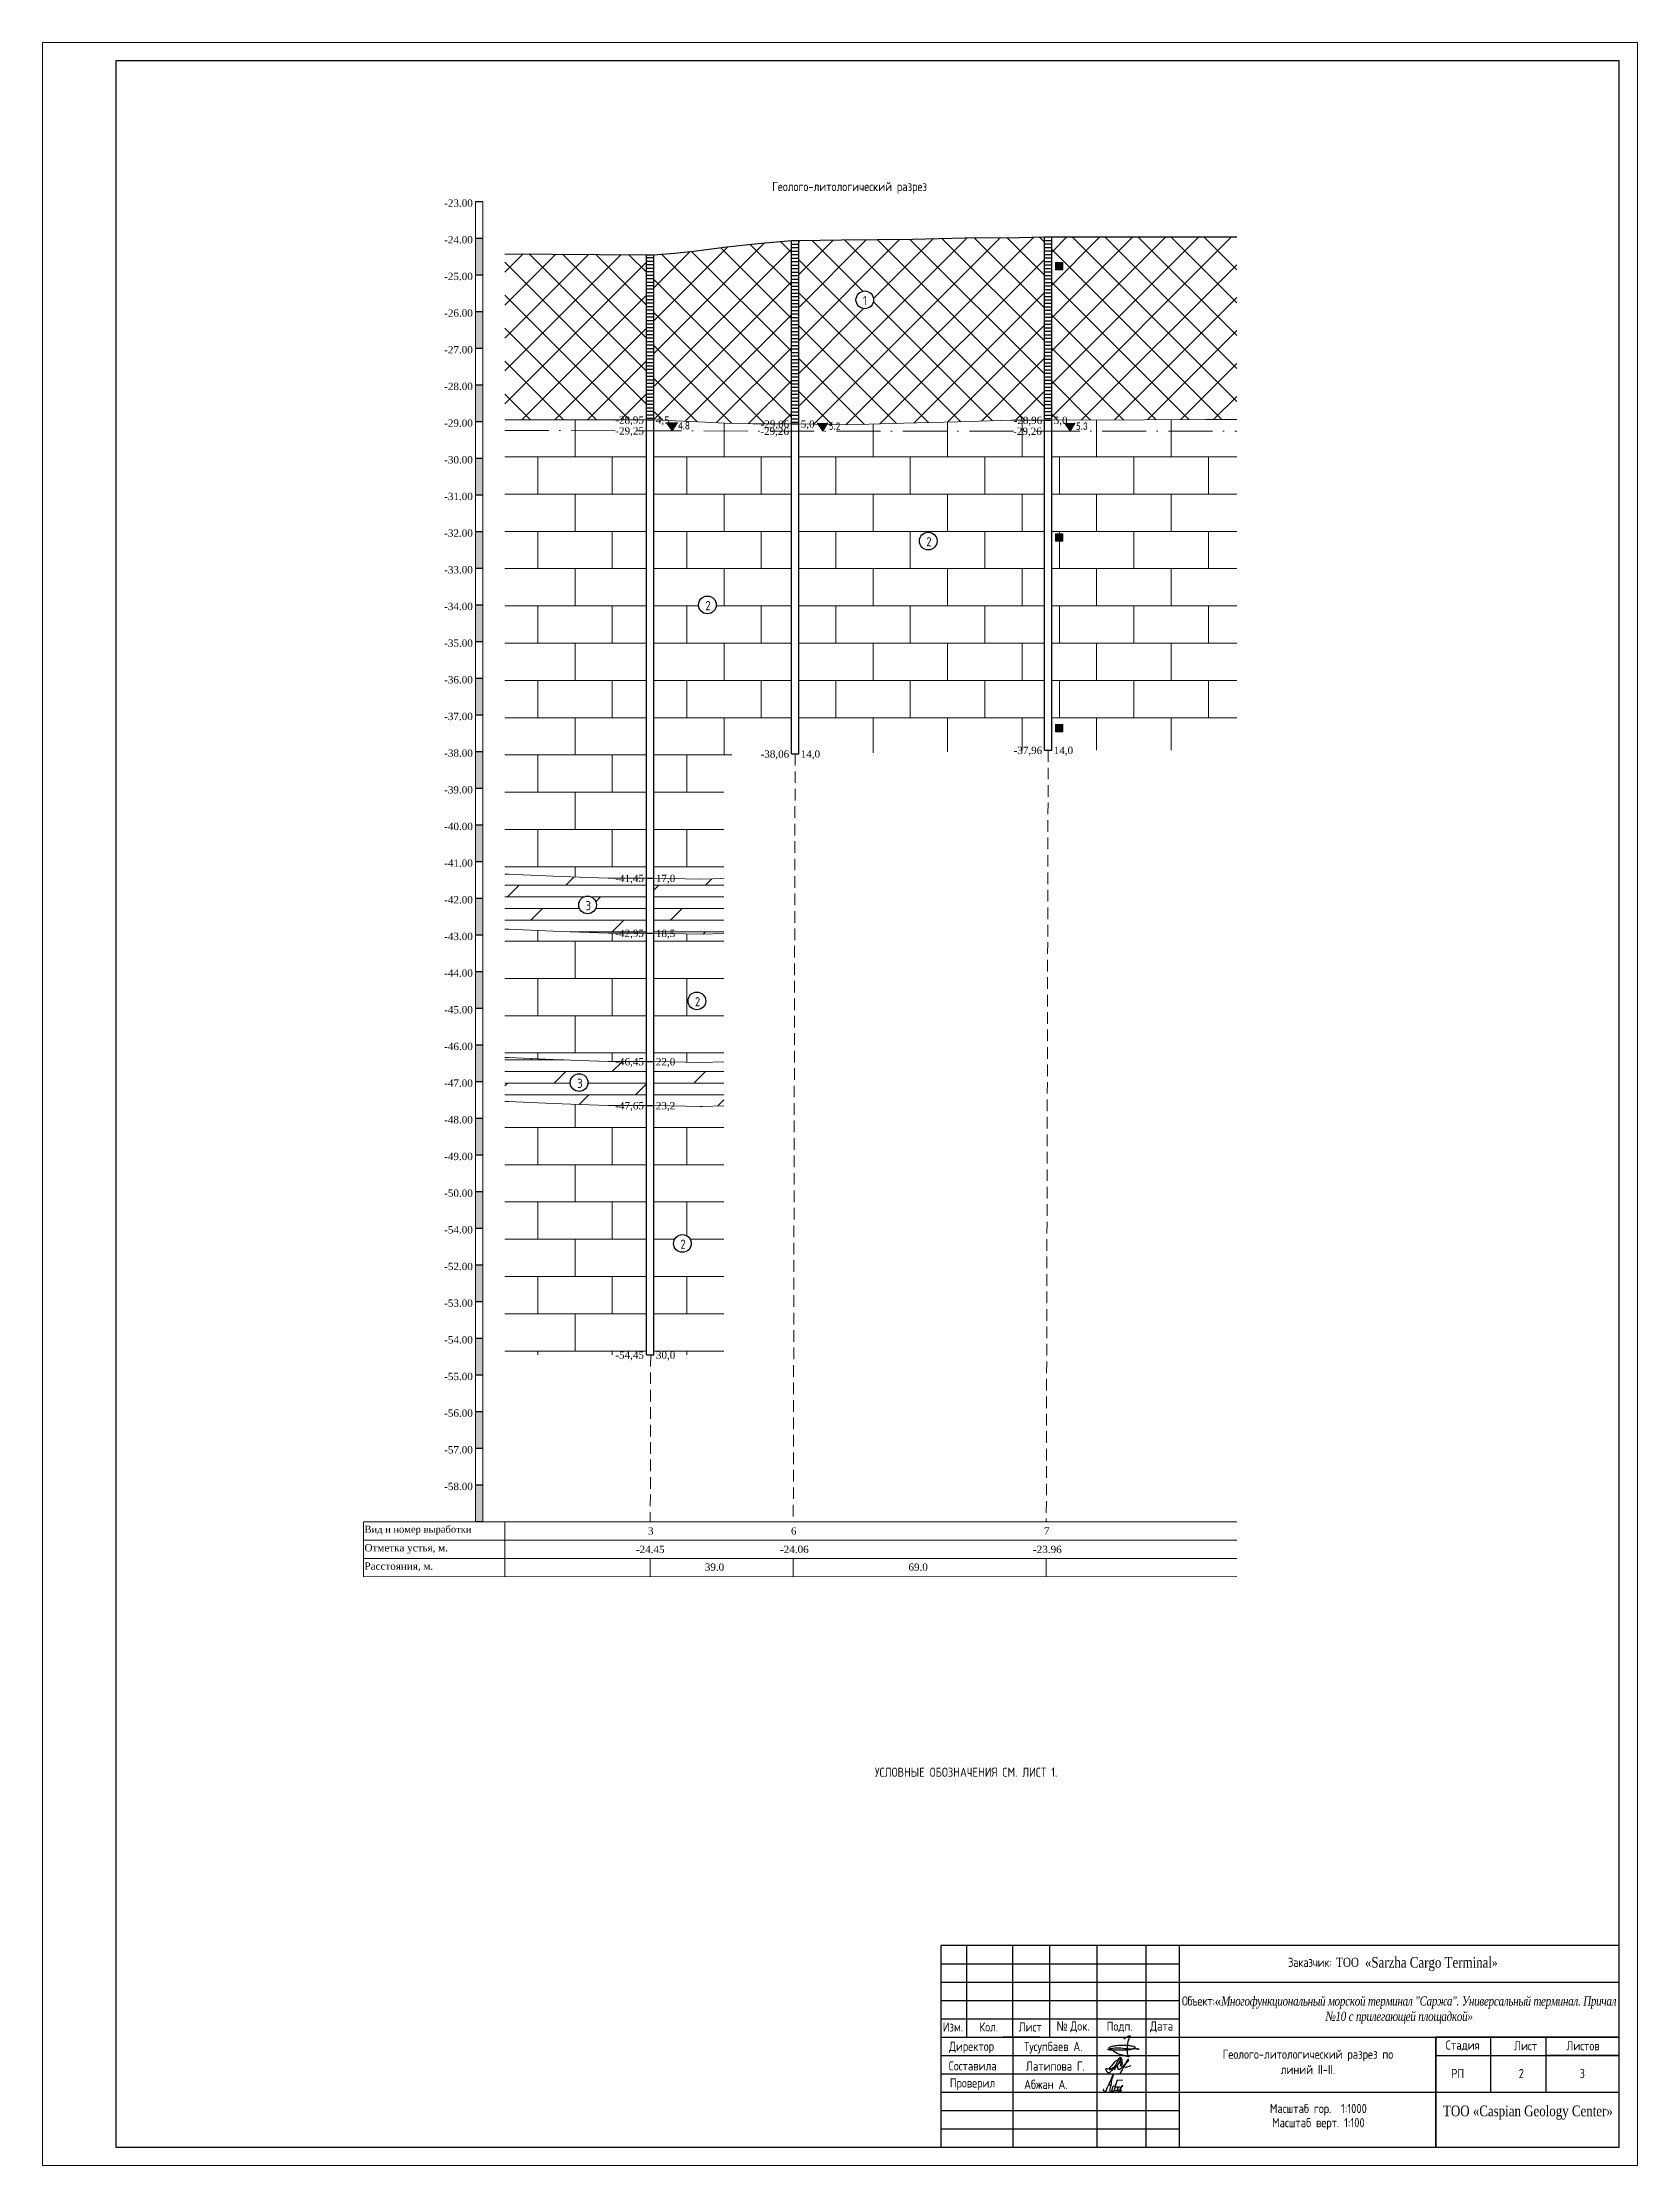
# Model space of a CAD drawing. Header units: millimetres. Extents: x 19501 to 20861, y 4502 to 5081.
# Drawn here: x 19961 to 20396, y 4502 to 5081 of the extents above; entities that cross this region are included whole.
import ezdxf

# ---------------------------------------------------------------- set-up
doc = ezdxf.new("R2010")
doc.units = ezdxf.units.MM
for name, pattern in [('ACAD_ISO03W100', [30, 12, -18]), ('ACAD_ISO10W100', [18, 12, -3, 0, -3]), ('HIDDEN2', [4.7625, 3.175, -1.5875])]:
    doc.linetypes.add(name, pattern=pattern)
for name, color, linetype, lineweight in [('ВодаГ', 160, 'ACAD_ISO03W100', 25), ('Известняк', 86, 'Continuous', 15), ('Мергель полускальный', 137, 'Continuous', 15), ('монолит', 1, 'Continuous', 9), ('Насып-навал грунта', 36, 'Continuous', 15), ('Рамка 1', 3, 'Continuous', 50)]:
    doc.layers.add(name, color=color, linetype=linetype, lineweight=lineweight)
doc.layers.add('керн', color=7, linetype='Continuous')
doc.layers.add('Рамка проb', color=7, linetype='Continuous')
doc.styles.add('roman', font='times.ttf')
doc.styles.add('simples.shx', font='simplex.shx', dxfattribs={"width": 0.8, "height": 2.5})
doc.styles.add('STYLE1', font='simplex.shx', dxfattribs={"width": 0.8})

msp = doc.modelspace()

# ---------------------------------------------------------------- texts
at = {"color": 7, "ltscale": 2, "style": 'simples.shx', "width": 0.8}
for s, p in [('1', (20185.16, 5009.64)), ('2', (20202.45, 4943.86)), ('2', (20142.23, 4926.44)), ('3', (20109.54, 4844.62)), ('2', (20139.36, 4818.43)), ('3', (20107.25, 4796.16)), ('2', (20135.42, 4752.29))]:
    msp.add_text(s, height=2.5, dxfattribs=at).set_placement(p)
at = {"color": 0, "char_height": 2.5, "attachment_point": 5, "style": 'STYLE1'}
for s, insert, width in [('Геолого-литологический разрез', (20181.53, 5041.64), 118.8393), ('УСЛОВНЫЕ ОБОЗНАЧЕНИЯ СМ. ЛИСТ 1.', (20213.3, 4609.53), 118.8393), ('Изм.{\\Ftxt|c204; }', (20209.7, 4540.06), 10.4131), ('Кол.{\\Ftxt|c204; }', (20219.47, 4540.06), 11.8331), ('Лист{\\Ftxt|c204; }', (20230.78, 4540.06), 10.4131), ('{\\fArial|b0|i0|c204|p34;№ }Док.{\\Ftxt|c204; }', (20242.47, 4540.06), 12.1877), ('Подп.{\\Ftxt|c204; }', (20255.19, 4540.06), 10.7681), ('Дата{\\Ftxt|c204; }', (20266.63, 4540.06), 10.4531), ('Директор{\\Ftxt|c204; }', (20214.78, 4534.45), 17.5313), ('Тусупбаев А.', (20237.05, 4534.4), 24.9484), ('Геолого-литологический разрез по линий II-II.', (20306.52, 4530.55), 52.7703), ('Стадия{\\Ftxt|c204; }', (20348.73, 4534.92), 17.5328), ('Лист{\\Ftxt|c204; }', (20365.88, 4534.92), 15.0411), ('Листов{\\Ftxt|c204; }', (20381.54, 4534.92), 17.1773), ('Составила{\\Ftxt|c204; }', (20215.1, 4529.45), 21.0924), ('Латипова Г.{\\Ftxt|c204; }', (20237.66, 4529.4), 20.9651), ('РП', (20347.35, 4527.37), 11.1265), ('2', (20364.72, 4527.37), 10.4145), ('3', (20381.33, 4527.37), 10.4145), ('Проверил{\\Ftxt|c204; }', (20215.04, 4524.45), 19.5348), ('Абжан А.{\\Ftxt|c204; }', (20235.05, 4524.4), 17.5313), ('Масштаб гор.  1:1000{\\Ftxt|c204; }', (20309.37, 4517.48), 37.465), ('Масштаб верт. 1:100{\\Ftxt|c204; }', (20309.37, 4513.62), 37.465)]:
    msp.add_mtext(s, dxfattribs=dict(at, insert=insert, width=width))
at = {"color": 2, "attachment_point": 1, "style": 'roman'}
for s, insert, char_height, width, line_spacing_factor in [('{\\C256;-23.00}', (20070.97, 5038.47), 2, 8.3092, 0.72), ('{\\C256;-24.00}', (20070.97, 5028.47), 2, 8.3092, 0.72), ('{\\C256;-25.00}', (20070.97, 5018.47), 2, 8.3092, 0.72), ('{\\C256;-26.00}', (20070.97, 5008.47), 2, 8.3092, 0.72), ('{\\C256;-27.00}', (20070.97, 4998.47), 2, 8.3092, 0.72), ('{\\C256;-28.00}', (20070.97, 4988.47), 2, 8.3092, 0.72), ('{\\C256;-29.00}', (20070.97, 4978.47), 2, 8.3092, 0.72), ('{\\C256;4,5}', (20128.7, 4979.3), 2, 8.3092, 0.72), ('{\\C256;5,0}', (20168.2, 4978.2), 2, 8.3092, 0.72), ('{\\C256;5,0}', (20237.2, 4979.2), 2, 8.3092, 0.72), ('{\\C256;-30.00}', (20070.97, 4968.47), 2, 8.3092, 0.72), ('{\\C256;-31.00}', (20070.97, 4958.47), 2, 8.3092, 0.72), ('{\\C256;-32.00}', (20070.97, 4948.47), 2, 8.3092, 0.72), ('{\\C256;-33.00}', (20070.97, 4938.47), 2, 8.3092, 0.72), ('{\\C256;-34.00}', (20070.97, 4928.47), 2, 8.3092, 0.72), ('{\\C256;-35.00}', (20070.97, 4918.47), 2, 8.3092, 0.72), ('{\\C256;-36.00}', (20070.97, 4908.47), 2, 8.3092, 0.72), ('{\\C256;-37.00}', (20070.97, 4898.47), 2, 8.3092, 0.72), ('{\\C256;-38.00}', (20070.97, 4888.47), 2, 8.3092, 0.72), ('{\\C256;14,0}', (20168.2, 4888.2), 2, 8.3092, 0.72), ('{\\C256;14,0}', (20237.2, 4889.2), 2, 8.3092, 0.72), ('{\\C256;-39.00}', (20070.97, 4878.47), 2, 8.3092, 0.72), ('{\\C256;-40.00}', (20070.97, 4868.47), 2, 8.3092, 0.72), ('{\\C256;-41.00}', (20070.97, 4858.47), 2, 8.3092, 0.72), ('{\\C256;17,0}', (20128.7, 4854.3), 2, 8.3092, 0.72), ('{\\C256;-42.00}', (20070.97, 4848.47), 2, 8.3092, 0.72), ('{\\C256;-43.00}', (20070.97, 4838.47), 2, 8.3092, 0.72), ('{\\C256;18,5}', (20128.7, 4839.3), 2, 8.3092, 0.72), ('{\\C256;-44.00}', (20070.97, 4828.47), 2, 8.3092, 0.72), ('{\\C256;-45.00}', (20070.97, 4818.47), 2, 8.3092, 0.72), ('{\\C256;-46.00}', (20070.97, 4808.47), 2, 8.3092, 0.72), ('{\\C256;22,0}', (20128.7, 4804.3), 2, 8.3092, 0.72), ('{\\C256;-47.00}', (20070.97, 4798.47), 2, 8.3092, 0.72), ('{\\C256;-48.00}', (20070.97, 4788.47), 2, 8.3092, 0.72), ('{\\C256;23,2}', (20128.7, 4792.3), 2, 8.3092, 0.72), ('{\\C256;-49.00}', (20070.97, 4778.47), 2, 8.3092, 0.72), ('{\\C256;-50.00}', (20070.97, 4768.47), 2, 8.3092, 0.72), ('{\\C256;-54.00}', (20070.97, 4758.47), 2, 8.3092, 0.72), ('{\\C256;-52.00}', (20070.97, 4748.47), 2, 8.3092, 0.72), ('{\\C256;-53.00}', (20070.97, 4738.47), 2, 8.3092, 0.72), ('{\\C256;-54.00}', (20070.97, 4728.47), 2, 8.3092, 0.72), ('{\\C256;30,0}', (20128.7, 4724.3), 2, 8.3092, 0.72), ('{\\C256;-55.00}', (20070.97, 4718.47), 2, 8.3092, 0.72), ('{\\C256;-56.00}', (20070.97, 4708.47), 2, 8.3092, 0.72), ('{\\C256;-57.00}', (20070.97, 4698.47), 2, 8.3092, 0.72), ('{\\C256;-58.00}', (20070.97, 4688.47), 2, 8.3092, 0.72), ('{\\C256;Вид и номер выработки}', (20049.24, 4676.75), 1.9, 50.4773, 0.631579), ('{\\C256;Расстояния, м.}', (20049.24, 4666.75), 2, 39.4868, 0.72), ('{\\C256;Отметка устья, м.}', (20049.24, 4671.75), 2, 39.4868, 0.72)]:
    msp.add_mtext(s, dxfattribs=dict(at, insert=insert, char_height=char_height, width=width, line_spacing_factor=line_spacing_factor))
at = {"char_height": 2, "width": 8.3092, "attachment_point": 1, "line_spacing_factor": 0.72, "style": 'roman'}
for s, insert in [('-28,95', (20117.64, 4979.3)), ('-29,25', (20117.64, 4976.33)), ('-29,26', (20157.19, 4976.23)), ('-29,06', (20157.25, 4978.2)), ('-29,26', (20226.14, 4976.23)), ('-28,96', (20226.25, 4979.2)), ('-38,06', (20157.25, 4888.2)), ('-37,96', (20226.25, 4889.2)), ('-41,45', (20117.64, 4854.3)), ('-42,95', (20117.64, 4839.3)), ('-46,45', (20117.64, 4804.3)), ('-47,65', (20117.64, 4792.3)), ('-54,45', (20117.64, 4724.3)), ('3', (20126.54, 4676.34)), ('6', (20165.54, 4676.34)), ('7', (20234.54, 4676.34)), ('-24.45', (20123.25, 4671.3)), ('-24.06', (20162.56, 4671.3)), ('-23.96', (20231.56, 4671.3)), ('39.0', (20142.04, 4666.47)), ('69.0', (20197.59, 4666.47))]:
    msp.add_mtext(s, dxfattribs=dict(at, insert=insert))
at = {"color": 5, "lineweight": 13, "ltscale": 0.5, "char_height": 2, "width": 3.044, "attachment_point": 1, "style": 'STYLE1'}
for s, insert in [('{\\fCalibri|b0|i0|c204|p34;4.8}', (20134.77, 4977.73)), ('{\\fCalibri|b0|i0|c204|p34;5.2}', (20175.84, 4977.63)), ('{\\fCalibri|b0|i0|c204|p34;5.3}', (20243.27, 4977.63))]:
    msp.add_mtext(s, dxfattribs=dict(at, insert=insert))
at = {"color": 2, "char_height": 2.5, "width": 120.0086, "attachment_point": 5, "style": 'STYLE1'}
for s, insert in [('\\A1;{\\T0.95;\\C256;Заказчик: \\fTimes New Roman|b0|i0|c204|p18;\\T1;ТОО \\A0;\\H1.16667x; «\\fTimes New Roman|b0|i0|c0|p18;Sarzha Cargo Terminal\\A1;\\fTimes New Roman|b0|i0|c204|p18;\\H0.85714x;»\\fTimes New Roman|b0|i1|c204|p18;\\T0.95;  }', (20329.66, 4557.21)), ('{\\fTimes New Roman|b0|i0|c204|p18;\\H1.16667x;\\C256;ТОО «Caspian Geology Center»}', (20366.52, 4516.69))]:
    msp.add_mtext(s, dxfattribs=dict(at, insert=insert))
at = {"color": 0, "insert": (20331.38, 4544.76), "char_height": 2.5, "width": 120.0086, "attachment_point": 5, "line_spacing_factor": 0.9, "style": 'STYLE1'}
msp.add_mtext('\\A1;{\\T0.95;\\C256;Объект:\\A0;\\fTimes New Roman|b0|i0|c204|p18;\\H1.16667x;\\T1;«\\A1;\\fTimes New Roman|b0|i1|c204|p18;\\H0.85714x;\\T0.95;Многофункциональный морской терминал "Саржа". Универсальный терминал. Причал №10 с прилегающей площадкой»}', dxfattribs=at)

# ---------------------------------------------------------------- hatches: boundary and pattern name
at = {"lineweight": 13}
for points in [[(20081.53, 5027.85), (20079.53, 5027.85), (20079.53, 5017.85), (20081.53, 5017.85)], [(20081.53, 5007.85), (20079.53, 5007.85), (20079.53, 4997.85), (20081.53, 4997.85)], [(20081.53, 4987.85), (20079.53, 4987.85), (20079.53, 4977.85), (20081.53, 4977.85)], [(20081.53, 4967.85), (20079.53, 4967.85), (20079.53, 4957.85), (20081.53, 4957.85)], [(20081.53, 4947.85), (20079.53, 4947.85), (20079.53, 4937.85), (20081.53, 4937.85)], [(20081.53, 4927.85), (20079.53, 4927.85), (20079.53, 4917.85), (20081.53, 4917.85)], [(20081.53, 4907.85), (20079.53, 4907.85), (20079.53, 4897.85), (20081.53, 4897.85)], [(20081.53, 4887.85), (20079.53, 4887.85), (20079.53, 4877.85), (20081.53, 4877.85)], [(20081.53, 4867.85), (20079.53, 4867.85), (20079.53, 4857.85), (20081.53, 4857.85)], [(20081.53, 4847.85), (20079.53, 4847.85), (20079.53, 4837.85), (20081.53, 4837.85)], [(20081.53, 4827.85), (20079.53, 4827.85), (20079.53, 4817.85), (20081.53, 4817.85)], [(20081.53, 4807.85), (20079.53, 4807.85), (20079.53, 4797.85), (20081.53, 4797.85)], [(20081.53, 4787.85), (20079.53, 4787.85), (20079.53, 4777.85), (20081.53, 4777.85)], [(20081.53, 4767.85), (20079.53, 4767.85), (20079.53, 4757.85), (20081.53, 4757.85)], [(20081.53, 4747.85), (20079.53, 4747.85), (20079.53, 4737.85), (20081.53, 4737.85)], [(20081.53, 4727.85), (20079.53, 4727.85), (20079.53, 4717.85), (20081.53, 4717.85)], [(20081.53, 4707.85), (20079.53, 4707.85), (20079.53, 4697.85), (20081.53, 4697.85)], [(20081.53, 4687.85), (20079.53, 4687.85), (20079.53, 4677.85), (20081.53, 4677.85)]]:
    msp.add_hatch(color=251, dxfattribs=at).paths.add_polyline_path(points)
h = msp.add_hatch()
h.set_pattern_fill('LINE', color=256, scale=0.3)
h.set_pattern_definition([(0, (-731237.2354, -5112711.4609), (0, 0.9525), [])])
h.paths.add_polyline_path([(20165.65, 4977.25), (20167.65, 4977.25), (20167.65, 5027.25), (20165.65, 5027.25)])
h = msp.add_hatch()
h.set_pattern_fill('LINE', color=256, scale=0.3)
h.set_pattern_definition([(0, (-731168.2354, -5112710.4609), (0, 0.9525), [])])
h.paths.add_polyline_path([(20234.65, 4978.25), (20236.65, 4978.25), (20236.65, 5028.25), (20234.65, 5028.25)])
h = msp.add_hatch()
h.set_pattern_fill('LINE', color=256, scale=0.3)
h.set_pattern_definition([(0, (-731276.7362, -5112710.3609), (0, 0.9525), [])])
h.paths.add_polyline_path([(20126.14, 4978.35), (20128.14, 4978.35), (20128.14, 5023.35), (20126.14, 5023.35)])
at = {"lineweight": 13, "ltscale": 0.5}
for points in [[(20134.56, 4977.63), (20131.6, 4977.63), (20133.14, 4975.35)], [(20175.62, 4977.53), (20172.66, 4977.53), (20174.21, 4975.25)], [(20243.06, 4977.53), (20240.1, 4977.53), (20241.65, 4975.25)]]:
    msp.add_hatch(color=5, dxfattribs=at).paths.add_polyline_path(points)
at = {"layer": 'Известняк'}
h = msp.add_hatch(dxfattribs=at)
h.set_pattern_fill('AR-B816', color=256, scale=0.05, style=0)
h.paths.add_polyline_path([(20126.14, 4978.35), (20087.49, 4978.35), (20087.49, 4854.45), (20088.64, 4854.45), (20094.55, 4854.21), (20100.8, 4853.91), (20107.89, 4853.59), (20115.65, 4853.4), (20121.04, 4853.4), (20126.14, 4853.35)])
h.paths.add_polyline_path([(20165.65, 4977.25), (20160.54, 4977.3), (20155.15, 4977.3), (20147.39, 4977.49), (20140.3, 4977.81), (20134.05, 4978.11), (20128.14, 4978.35), (20128.14, 4853.35), (20141.12, 4853.07), (20147.19, 4853.24), (20147.19, 4886.93), (20165.65, 4887.25)])
h.paths.add_polyline_path([(20145.16, 4927.88, -1), (20140.34, 4927.88, -1)], flags=16)
h.paths.add_polyline_path([(20234.65, 4978.25), (20225.65, 4978.26), (20210.99, 4977.78), (20196.24, 4977.42), (20180.63, 4976.97), (20175.34, 4977.08), (20174.21, 4975.25), (20172.93, 4977.14), (20167.65, 4977.25), (20167.65, 4887.25), (20234.65, 4888.25)])
h.paths.add_polyline_path([(20200.56, 4945.3, -1), (20205.38, 4945.3, -1)], flags=16)
h.paths.add_polyline_path([(20287.1, 4978.44), (20236.65, 4978.25), (20236.65, 4888.25), (20287.1, 4888.25)])
h.paths.add_polyline_path([(20239.65, 4945.25), (20237.65, 4945.25), (20237.65, 4947.25), (20239.65, 4947.25)], flags=16)
h.paths.add_polyline_path([(20239.65, 4895.25), (20239.65, 4893.25), (20237.65, 4893.25), (20237.65, 4895.25)], flags=16)
h.paths.add_polyline_path([(20126.14, 4838.35), (20121.04, 4838.4), (20115.65, 4838.4), (20107.89, 4838.59), (20100.8, 4838.91), (20094.55, 4839.21), (20088.64, 4839.45), (20087.49, 4839.45), (20087.49, 4804.45), (20088.64, 4804.45), (20094.55, 4804.21), (20100.8, 4803.91), (20107.89, 4803.59), (20115.65, 4803.4), (20121.04, 4803.4), (20126.14, 4803.35)])
h.paths.add_polyline_path([(20147.19, 4838.24), (20141.12, 4838.07), (20128.14, 4838.35), (20128.14, 4803.35), (20141.12, 4803.07), (20147.19, 4803.24)])
h.paths.add_polyline_path([(20137.47, 4819.87, -1), (20142.28, 4819.87, -1)], flags=16)
h.paths.add_polyline_path([(20126.14, 4791.35), (20121.04, 4791.4), (20115.65, 4791.4), (20107.89, 4791.59), (20100.8, 4791.91), (20094.55, 4792.21), (20088.64, 4792.45), (20087.49, 4792.45), (20087.49, 4723.35), (20126.14, 4723.35)])
h.paths.add_polyline_path([(20147.19, 4791.24), (20141.12, 4791.07), (20128.14, 4791.35), (20128.14, 4723.35), (20147.19, 4723.35)])
h.paths.add_polyline_path([(20138.35, 4753.73, -1), (20133.54, 4753.73, -1)], flags=16)
h.paths.add_polyline_path([(20117.02, 4973.19), (20125.64, 4973.19), (20125.64, 4977.46), (20117.02, 4977.46)], flags=24)
h.paths.add_polyline_path([(20117.02, 4851.16), (20125.64, 4851.16), (20125.64, 4855.43), (20117.02, 4855.43)], flags=9)
h.paths.add_polyline_path([(20117.02, 4976.16), (20125.64, 4976.16), (20125.64, 4980.43), (20117.02, 4980.43)], flags=9)
h.paths.add_polyline_path([(20156.57, 4973.09), (20165.2, 4973.09), (20165.2, 4977.36), (20156.57, 4977.36)], flags=24)
h.paths.add_polyline_path([(20156.63, 4975.06), (20165.26, 4975.06), (20165.26, 4979.33), (20156.63, 4979.33)], flags=9)
h.paths.add_polyline_path([(20141.6, 4925.82), (20144.19, 4925.82), (20144.19, 4929.57), (20141.6, 4929.57)], flags=8)
h.paths.add_polyline_path([(20127.86, 4851.16), (20134.03, 4851.16), (20134.03, 4855.43), (20127.86, 4855.43)], flags=9)
h.paths.add_polyline_path([(20134.21, 4974.36), (20138.4, 4974.36), (20138.4, 4979.21), (20134.21, 4979.21)], flags=9)
h.paths.add_polyline_path([(20128.16, 4976.16), (20132.85, 4976.16), (20132.85, 4980.43), (20128.16, 4980.43)], flags=9)
h.paths.add_polyline_path([(20156.63, 4885.06), (20165.26, 4885.06), (20165.26, 4889.33), (20156.63, 4889.33)], flags=25)
h.paths.add_polyline_path([(20225.52, 4973.09), (20234.14, 4973.09), (20234.14, 4977.36), (20225.52, 4977.36)], flags=24)
h.paths.add_polyline_path([(20167.56, 4975.06), (20172.25, 4975.06), (20172.25, 4979.33), (20167.56, 4979.33)], flags=9)
h.paths.add_polyline_path([(20175.21, 4974.26), (20179.4, 4974.26), (20179.4, 4979.11), (20175.21, 4979.11)], flags=9)
h.paths.add_polyline_path([(20201.82, 4943.23), (20204.41, 4943.23), (20204.41, 4946.98), (20201.82, 4946.98)], flags=8)
h.paths.add_polyline_path([(20225.63, 4976.06), (20234.26, 4976.06), (20234.26, 4980.33), (20225.63, 4980.33)], flags=9)
h.paths.add_polyline_path([(20225.63, 4886.06), (20234.26, 4886.06), (20234.26, 4890.33), (20225.63, 4890.33)], flags=9)
h.paths.add_polyline_path([(20167.36, 4885.06), (20173.53, 4885.06), (20173.53, 4889.33), (20167.36, 4889.33)], flags=9)
h.paths.add_polyline_path([(20236.56, 4976.06), (20241.25, 4976.06), (20241.25, 4980.33), (20236.56, 4980.33)], flags=9)
h.paths.add_polyline_path([(20242.65, 4974.26), (20246.84, 4974.26), (20246.84, 4979.11), (20242.65, 4979.11)], flags=9)
h.paths.add_polyline_path([(20236.36, 4886.06), (20242.53, 4886.06), (20242.53, 4890.33), (20236.36, 4890.33)], flags=9)
h.paths.add_polyline_path([(20117.02, 4836.16), (20125.64, 4836.16), (20125.64, 4840.43), (20117.02, 4840.43)], flags=9)
h.paths.add_polyline_path([(20117.02, 4801.16), (20125.64, 4801.16), (20125.64, 4805.43), (20117.02, 4805.43)], flags=9)
h.paths.add_polyline_path([(20138.73, 4817.8), (20141.31, 4817.8), (20141.31, 4821.55), (20138.73, 4821.55)], flags=8)
h.paths.add_polyline_path([(20127.86, 4836.16), (20134.03, 4836.16), (20134.03, 4840.43), (20127.86, 4840.43)], flags=9)
h.paths.add_polyline_path([(20128.14, 4801.16), (20134.31, 4801.16), (20134.31, 4805.43), (20128.14, 4805.43)], flags=9)
h.paths.add_polyline_path([(20117.02, 4789.16), (20125.64, 4789.16), (20125.64, 4793.43), (20117.02, 4793.43)], flags=9)
h.paths.add_polyline_path([(20117.02, 4721.16), (20125.64, 4721.16), (20125.64, 4725.43), (20117.02, 4725.43)], flags=9)
h.paths.add_polyline_path([(20134.8, 4751.66), (20137.38, 4751.66), (20137.38, 4755.41), (20134.8, 4755.41)], flags=8)
h.paths.add_polyline_path([(20128.14, 4789.16), (20134.31, 4789.16), (20134.31, 4793.43), (20128.14, 4793.43)], flags=9)
h.paths.add_polyline_path([(20128.08, 4721.16), (20134.25, 4721.16), (20134.25, 4725.43), (20128.08, 4725.43)], flags=9)
at = {"layer": 'керн', "lineweight": 13, "ltscale": 0.9}
for points in [[(20239.65, 4945.25), (20239.65, 4947.25), (20237.65, 4947.25), (20237.65, 4945.25)], [(20239.65, 4893.25), (20239.65, 4895.25), (20237.65, 4895.25), (20237.65, 4893.25)]]:
    msp.add_hatch(color=8, dxfattribs=at).paths.add_polyline_path(points)
at = {"layer": 'Мергель полускальный'}
h = msp.add_hatch(dxfattribs=at)
h.set_pattern_fill('DOLMIT', color=256, scale=0.5, style=0)
h.paths.add_polyline_path([(20126.14, 4853.35), (20121.04, 4853.4), (20115.65, 4853.4), (20107.89, 4853.59), (20100.8, 4853.91), (20094.55, 4854.21), (20088.64, 4854.45), (20087.49, 4854.45), (20087.49, 4839.45), (20088.64, 4839.45), (20094.55, 4839.21), (20100.8, 4838.91), (20107.89, 4838.59), (20115.65, 4838.4), (20121.04, 4838.4), (20126.14, 4838.35)])
h.paths.add_polyline_path([(20112.47, 4846.06, -1), (20107.66, 4846.06, -1)], flags=16)
h.paths.add_polyline_path([(20147.19, 4853.24), (20141.12, 4853.07), (20128.14, 4853.35), (20128.14, 4838.35), (20141.12, 4838.07), (20147.19, 4838.24)])
h.paths.add_polyline_path([(20126.14, 4803.35), (20121.04, 4803.4), (20115.65, 4803.4), (20107.89, 4803.59), (20100.8, 4803.91), (20094.55, 4804.21), (20088.64, 4804.45), (20087.49, 4804.45), (20087.49, 4792.45), (20088.64, 4792.45), (20094.55, 4792.21), (20100.8, 4791.91), (20107.89, 4791.59), (20115.65, 4791.4), (20121.04, 4791.4), (20126.14, 4791.35)])
h.paths.add_polyline_path([(20110.18, 4797.6, -1), (20105.36, 4797.6, -1)], flags=16)
h.paths.add_polyline_path([(20147.19, 4803.24), (20141.12, 4803.07), (20128.14, 4803.35), (20128.14, 4791.35), (20141.12, 4791.07), (20147.19, 4791.24)])
h.paths.add_polyline_path([(20117.02, 4836.16), (20125.64, 4836.16), (20125.64, 4840.43), (20117.02, 4840.43)], flags=9)
h.paths.add_polyline_path([(20117.02, 4851.16), (20125.64, 4851.16), (20125.64, 4855.43), (20117.02, 4855.43)], flags=9)
h.paths.add_polyline_path([(20108.92, 4844), (20111.5, 4844), (20111.5, 4847.75), (20108.92, 4847.75)], flags=8)
h.paths.add_polyline_path([(20127.86, 4836.16), (20134.03, 4836.16), (20134.03, 4840.43), (20127.86, 4840.43)], flags=9)
h.paths.add_polyline_path([(20127.86, 4851.16), (20134.03, 4851.16), (20134.03, 4855.43), (20127.86, 4855.43)], flags=9)
h.paths.add_polyline_path([(20117.02, 4789.16), (20125.64, 4789.16), (20125.64, 4793.43), (20117.02, 4793.43)], flags=9)
h.paths.add_polyline_path([(20117.02, 4801.16), (20125.64, 4801.16), (20125.64, 4805.43), (20117.02, 4805.43)], flags=9)
h.paths.add_polyline_path([(20106.62, 4795.54), (20109.21, 4795.54), (20109.21, 4799.29), (20106.62, 4799.29)], flags=8)
h.paths.add_polyline_path([(20128.14, 4789.16), (20134.31, 4789.16), (20134.31, 4793.43), (20128.14, 4793.43)], flags=9)
h.paths.add_polyline_path([(20128.14, 4801.16), (20134.31, 4801.16), (20134.31, 4805.43), (20128.14, 4805.43)], flags=9)
at = {"layer": 'монолит', "lineweight": 13, "ltscale": 0.9}
msp.add_hatch(color=256, dxfattribs=at).paths.add_polyline_path([(20239.65, 5019.25), (20239.65, 5021.25), (20237.65, 5021.25), (20237.65, 5019.25)])
at = {"layer": 'Насып-навал грунта', "lineweight": 13}
h = msp.add_hatch(dxfattribs=at)
h.set_pattern_fill('NET', color=256, scale=2, angle=45, style=0)
h.paths.add_polyline_path([(20126.14, 5023.35), (20087.49, 5023.65), (20087.49, 4978.35), (20126.14, 4978.35)])
h.paths.add_polyline_path([(20165.65, 5027.25), (20156.49, 5026.44), (20148.05, 5025.51), (20139.09, 5024.31), (20133.74, 5023.78), (20128.14, 5023.35), (20128.14, 4978.35), (20134.05, 4978.11), (20140.3, 4977.81), (20147.39, 4977.49), (20155.15, 4977.3), (20160.54, 4977.3), (20165.65, 4977.25)])
h.paths.add_polyline_path([(20234.65, 5028.25), (20227.74, 5028.11), (20212.95, 5027.97), (20198.64, 5027.66), (20179.35, 5027.42), (20167.65, 5027.25), (20167.65, 4977.25), (20180.63, 4976.97), (20196.24, 4977.42), (20210.99, 4977.78), (20225.65, 4978.26), (20234.65, 4978.25)])
h.paths.add_polyline_path([(20183.27, 5011.08, -1), (20188.09, 5011.08, -1)], flags=16)
h.paths.add_polyline_path([(20287.1, 5028.25), (20236.65, 5028.25), (20236.65, 4978.25), (20287.1, 4978.44)])
h.paths.add_polyline_path([(20239.65, 5019.25), (20237.65, 5019.25), (20237.65, 5021.25), (20239.65, 5021.25)], flags=16)
h.paths.add_polyline_path([(20117.02, 4976.16), (20125.64, 4976.16), (20125.64, 4980.43), (20117.02, 4980.43)], flags=9)
h.paths.add_polyline_path([(20156.63, 4975.06), (20165.26, 4975.06), (20165.26, 4979.33), (20156.63, 4979.33)], flags=9)
h.paths.add_polyline_path([(20134.21, 4974.36), (20138.4, 4974.36), (20138.4, 4979.21), (20134.21, 4979.21)], flags=9)
h.paths.add_polyline_path([(20128.16, 4976.16), (20132.85, 4976.16), (20132.85, 4980.43), (20128.16, 4980.43)], flags=9)
h.paths.add_polyline_path([(20167.56, 4975.06), (20172.25, 4975.06), (20172.25, 4979.33), (20167.56, 4979.33)], flags=9)
h.paths.add_polyline_path([(20175.21, 4974.26), (20179.4, 4974.26), (20179.4, 4979.11), (20175.21, 4979.11)], flags=9)
h.paths.add_polyline_path([(20184.53, 5009.01), (20186.26, 5009.01), (20186.26, 5012.76), (20184.53, 5012.76)], flags=8)
h.paths.add_polyline_path([(20225.63, 4976.06), (20234.26, 4976.06), (20234.26, 4980.33), (20225.63, 4980.33)], flags=9)
h.paths.add_polyline_path([(20236.56, 4976.06), (20241.25, 4976.06), (20241.25, 4980.33), (20236.56, 4980.33)], flags=9)
h.paths.add_polyline_path([(20242.65, 4974.26), (20246.84, 4974.26), (20246.84, 4979.11), (20242.65, 4979.11)], flags=9)

# ---------------------------------------------------------------- linework, layer by layer
at = {"color": 7, "lineweight": 13}
for p, q in [((20079.53, 5037.85), (20079.53, 4677.85)), ((20081.53, 4677.85), (20081.53, 5037.85)), ((20049, 4677.85), (20049, 4662.85)), ((20049, 4677.85), (20287.1, 4677.85)), ((20049, 4672.85), (20287.1, 4672.85)), ((20049, 4667.85), (20287.1, 4667.85)), ((20127.13, 4667.85), (20127.13, 4662.86)), ((20166.13, 4667.85), (20166.13, 4662.86)), ((20235.13, 4667.85), (20235.13, 4662.86)), ((20049, 4662.85), (20287.1, 4662.87))]:
    msp.add_line(p, q, dxfattribs=at)
at = {"color": 7}
for p, q in [((20081.53, 5037.85), (20079.53, 5037.85)), ((20081.53, 5037.85), (20079.53, 5037.85)), ((20081.53, 5027.85), (20079.53, 5027.85)), ((20081.53, 5027.85), (20079.53, 5027.85)), ((20081.53, 5017.85), (20079.53, 5017.85)), ((20081.53, 5017.85), (20079.53, 5017.85)), ((20081.53, 5007.85), (20079.53, 5007.85)), ((20081.53, 5007.85), (20079.53, 5007.85)), ((20081.53, 4997.85), (20079.53, 4997.85)), ((20081.53, 4997.85), (20079.53, 4997.85)), ((20081.53, 4987.85), (20079.53, 4987.85)), ((20081.53, 4987.85), (20079.53, 4987.85)), ((20081.53, 4977.85), (20079.53, 4977.85)), ((20081.53, 4977.85), (20079.53, 4977.85)), ((20081.53, 4967.85), (20079.53, 4967.85)), ((20081.53, 4967.85), (20079.53, 4967.85)), ((20081.53, 4957.85), (20079.53, 4957.85)), ((20081.53, 4957.85), (20079.53, 4957.85)), ((20081.53, 4947.85), (20079.53, 4947.85)), ((20081.53, 4947.85), (20079.53, 4947.85)), ((20081.53, 4937.85), (20079.53, 4937.85)), ((20081.53, 4937.85), (20079.53, 4937.85)), ((20081.53, 4927.85), (20079.53, 4927.85)), ((20081.53, 4927.85), (20079.53, 4927.85)), ((20081.53, 4917.85), (20079.53, 4917.85)), ((20081.53, 4917.85), (20079.53, 4917.85)), ((20081.53, 4907.85), (20079.53, 4907.85)), ((20081.53, 4907.85), (20079.53, 4907.85)), ((20081.53, 4897.85), (20079.53, 4897.85)), ((20081.53, 4897.85), (20079.53, 4897.85)), ((20081.53, 4887.85), (20079.53, 4887.85)), ((20081.53, 4887.85), (20079.53, 4887.85)), ((20081.53, 4877.85), (20079.53, 4877.85)), ((20081.53, 4877.85), (20079.53, 4877.85)), ((20081.53, 4867.85), (20079.53, 4867.85)), ((20081.53, 4867.85), (20079.53, 4867.85)), ((20081.53, 4857.85), (20079.53, 4857.85)), ((20081.53, 4857.85), (20079.53, 4857.85)), ((20081.53, 4847.85), (20079.53, 4847.85)), ((20081.53, 4847.85), (20079.53, 4847.85)), ((20081.53, 4837.85), (20079.53, 4837.85)), ((20081.53, 4837.85), (20079.53, 4837.85)), ((20081.53, 4827.85), (20079.53, 4827.85)), ((20081.53, 4827.85), (20079.53, 4827.85)), ((20081.53, 4817.85), (20079.53, 4817.85)), ((20081.53, 4817.85), (20079.53, 4817.85)), ((20081.53, 4807.85), (20079.53, 4807.85)), ((20081.53, 4807.85), (20079.53, 4807.85)), ((20081.53, 4797.85), (20079.53, 4797.85)), ((20081.53, 4797.85), (20079.53, 4797.85)), ((20081.53, 4787.85), (20079.53, 4787.85)), ((20081.53, 4787.85), (20079.53, 4787.85)), ((20081.53, 4777.85), (20079.53, 4777.85)), ((20081.53, 4777.85), (20079.53, 4777.85)), ((20081.53, 4767.85), (20079.53, 4767.85)), ((20081.53, 4767.85), (20079.53, 4767.85)), ((20081.53, 4757.85), (20079.53, 4757.85)), ((20081.53, 4757.85), (20079.53, 4757.85)), ((20081.53, 4747.85), (20079.53, 4747.85)), ((20081.53, 4747.85), (20079.53, 4747.85)), ((20081.53, 4737.85), (20079.53, 4737.85)), ((20081.53, 4737.85), (20079.53, 4737.85)), ((20081.53, 4727.85), (20079.53, 4727.85)), ((20081.53, 4727.85), (20079.53, 4727.85)), ((20081.53, 4717.85), (20079.53, 4717.85)), ((20081.53, 4717.85), (20079.53, 4717.85)), ((20081.53, 4707.85), (20079.53, 4707.85)), ((20081.53, 4707.85), (20079.53, 4707.85)), ((20081.53, 4697.85), (20079.53, 4697.85)), ((20081.53, 4697.85), (20079.53, 4697.85)), ((20081.53, 4687.85), (20079.53, 4687.85)), ((20081.53, 4687.85), (20079.53, 4687.85)), ((20081.53, 4677.85), (20079.53, 4677.85)), ((20081.53, 4677.85), (20079.53, 4677.85))]:
    msp.add_line(p, q, dxfattribs=at)
for p, q in [((20165.65, 4887.25), (20165.65, 5027.25)), ((20167.65, 4887.25), (20167.65, 5027.25)), ((20234.65, 4888.25), (20234.65, 5028.25)), ((20236.65, 4888.25), (20236.65, 5028.25)), ((20126.14, 4723.35), (20126.14, 5023.35)), ((20128.14, 4723.35), (20128.14, 5023.35)), ((20391.41, 4562.27), (20206.41, 4562.27)), ((20206.41, 4562.27), (20206.41, 4507.27)), ((20206.41, 4557.27), (20271.41, 4557.27)), ((20213.41, 4562.27), (20213.41, 4537.27)), ((20226.08, 4537.27), (20226.08, 4562.27)), ((20236.08, 4562.27), (20236.08, 4537.27)), ((20249.08, 4507.27), (20249.08, 4562.27)), ((20262.39, 4507.27), (20262.39, 4562.27)), ((20271.41, 4562.27), (20271.41, 4507.27)), ((20206.41, 4552.27), (20391.41, 4552.27)), ((20206.41, 4547.27), (20271.41, 4547.27)), ((20206.41, 4542.27), (20271.41, 4542.27)), ((20206.41, 4537.27), (20391.41, 4537.27)), ((20213.41, 4537.27), (20223.41, 4537.27)), ((20233.41, 4537.27), (20223.41, 4537.27)), ((20226.08, 4537.27), (20226.08, 4507.27)), ((20341.41, 4537.27), (20341.41, 4532.27)), ((20391.41, 4537.27), (20341.41, 4537.27)), ((20341.41, 4507.27), (20341.41, 4537.27)), ((20341.41, 4537.27), (20341.41, 4507.27)), ((20356.41, 4522.27), (20356.41, 4537.27)), ((20356.41, 4537.27), (20371.41, 4537.27)), ((20206.41, 4532.27), (20271.41, 4532.27)), ((20341.41, 4532.27), (20391.41, 4532.27)), ((20391.41, 4532.27), (20371.41, 4532.27)), ((20206.41, 4527.27), (20271.41, 4527.27)), ((20206.41, 4522.27), (20391.41, 4522.27)), ((20206.41, 4517.27), (20271.41, 4517.27)), ((20206.41, 4512.27), (20271.41, 4512.27))]:
    msp.add_line(p, q)
at = {"color": 5, "lineweight": 13, "ltscale": 0.5}
for p, q in [((20133.14, 4975.35), (20131.6, 4977.63)), ((20134.56, 4977.63), (20133.14, 4975.35)), ((20174.21, 4975.25), (20172.66, 4977.53)), ((20175.62, 4977.53), (20174.21, 4975.25)), ((20241.65, 4975.25), (20240.1, 4977.53)), ((20243.06, 4977.53), (20241.65, 4975.25))]:
    msp.add_line(p, q, dxfattribs=at)
at = {"linetype": 'HIDDEN2', "lineweight": 13}
for p, q in [((20166.67, 4887.25), (20166.17, 4677.85)), ((20235.67, 4888.25), (20235.17, 4677.85)), ((20127.28, 4723.35), (20127.17, 4677.85))]:
    msp.add_line(p, q, dxfattribs=at)
at = {"linetype": 'Continuous'}
msp.add_line((20371.41, 4537.27), (20371.41, 4522.27), dxfattribs=at)
at = {"color": 7, "lineweight": 30}
msp.add_lwpolyline([(20087.49, 5023.65), (20126.14, 5023.35), (20128.14, 5023.35), (20133.74, 5023.78), (20139.09, 5024.31), (20148.05, 5025.51), (20156.49, 5026.44), (20165.65, 5027.25), (20167.65, 5027.25), (20179.35, 5027.42), (20198.64, 5027.66), (20212.95, 5027.97), (20227.74, 5028.11), (20234.65, 5028.25), (20236.65, 5028.25), (20287.1, 5028.25)], dxfattribs=at)
at = {"color": 7, "lineweight": 15}
for points in [[(20087.49, 4978.35), (20128.14, 4978.35), (20134.05, 4978.11), (20140.3, 4977.81), (20147.39, 4977.49), (20155.15, 4977.3), (20160.54, 4977.3), (20165.65, 4977.25), (20167.65, 4977.25), (20180.63, 4976.97), (20196.24, 4977.42), (20210.99, 4977.78), (20225.65, 4978.26), (20234.65, 4978.25), (20236.65, 4978.25), (20287.1, 4978.44)], [(20087.49, 4854.45), (20088.64, 4854.45), (20094.55, 4854.21), (20100.8, 4853.91), (20107.89, 4853.59), (20115.65, 4853.4), (20121.04, 4853.4), (20126.14, 4853.35), (20128.14, 4853.35), (20141.12, 4853.07), (20147.19, 4853.24)], [(20087.49, 4839.45), (20088.64, 4839.45), (20094.55, 4839.21), (20100.8, 4838.91), (20107.89, 4838.59), (20115.65, 4838.4), (20121.04, 4838.4), (20126.14, 4838.35), (20128.14, 4838.35), (20141.12, 4838.07), (20147.19, 4838.24)], [(20087.49, 4804.45), (20088.64, 4804.45), (20094.55, 4804.21), (20100.8, 4803.91), (20107.89, 4803.59), (20115.65, 4803.4), (20121.04, 4803.4), (20126.14, 4803.35), (20128.14, 4803.35), (20141.12, 4803.07), (20147.19, 4803.24)], [(20087.49, 4792.45), (20088.64, 4792.45), (20094.55, 4792.21), (20100.8, 4791.91), (20107.89, 4791.59), (20115.65, 4791.4), (20121.04, 4791.4), (20126.14, 4791.35), (20128.14, 4791.35), (20141.12, 4791.07), (20147.19, 4791.24)]]:
    msp.add_lwpolyline(points, dxfattribs=at)
for points in [[(20126.14, 4978.35), (20128.14, 4978.35)], [(20165.65, 4977.25), (20167.65, 4977.25)], [(20234.65, 4978.25), (20236.65, 4978.25)], [(20165.65, 4887.25), (20167.65, 4887.25)], [(20234.65, 4888.25), (20236.65, 4888.25)], [(20126.14, 4853.35), (20128.14, 4853.35)], [(20126.14, 4838.35), (20128.14, 4838.35)], [(20126.14, 4803.35), (20128.14, 4803.35)], [(20126.14, 4791.35), (20128.14, 4791.35)], [(20126.14, 4723.35), (20128.14, 4723.35)]]:
    msp.add_lwpolyline(points)
at = {"color": 7, "lineweight": 13}
msp.add_lwpolyline([(20087.49, 4677.85), (20087.49, 4662.85)], dxfattribs=at)
at = {"color": 160, "elevation": 14.21}
msp.add_lwpolyline([(20256.68, 4529.03), (20258.31, 4529.56)], dxfattribs=at)
at = {"color": 160}
for points in [[(20250.78, 4523.21), (20250.72, 4522.83), (20250.89, 4522.61), (20251.41, 4522.57), (20251.63, 4522.85), (20251.78, 4523.45), (20252.04, 4524), (20252.31, 4524.56), (20253.03, 4526.22), (20253.38, 4527.14), (20253.29, 4526.62), (20253.13, 4526), (20252.99, 4525.62), (20252.85, 4524.73), (20252.75, 4524.1), (20252.6, 4523.49), (20252.44, 4522.73), (20252.56, 4522.58), (20252.93, 4522.57), (20253.04, 4522.68), (20253.15, 4522.53), (20253.59, 4522.55), (20253.79, 4522.85), (20253.87, 4523.32), (20254.03, 4523.7), (20254.08, 4523.9), (20253.66, 4523.88), (20253.37, 4523.87), (20253.24, 4523.65), (20253.19, 4523.46), (20253.09, 4523.2), (20253.01, 4522.92), (20253.04, 4522.68)], [(20252.18, 4524.3), (20252.78, 4524.28)], [(20254.03, 4523.7), (20254.45, 4523.71), (20254.66, 4523.69), (20254.66, 4523.33), (20254.56, 4523.11), (20254.33, 4522.77), (20254.21, 4522.68), (20253.93, 4522.64)], [(20254.08, 4523.9), (20254.16, 4524.25), (20254.28, 4524.72), (20254.38, 4525.14), (20254.62, 4525.66), (20255.95, 4525.55)], [(20254.85, 4523.65), (20254.66, 4523.33), (20254.46, 4522.74), (20254.43, 4522.63)], [(20255.26, 4523.63), (20254.97, 4523.61), (20254.81, 4523.44), (20254.66, 4523.33), (20254.61, 4523), (20254.59, 4522.73), (20254.62, 4522.57), (20254.95, 4522.56), (20255.35, 4522.97), (20255.53, 4523.49), (20255.75, 4523.94), (20256, 4524.18), (20255.53, 4523.49), (20255.35, 4522.97), (20255.3, 4522.57), (20255.58, 4522.67), (20255.73, 4522.92)]]:
    msp.add_lwpolyline(points, dxfattribs=at)
at = {"ltscale": 3}
for centre in [(20185.68, 5011.08), (20202.97, 4945.3), (20142.75, 4927.88), (20110.06, 4846.06), (20139.88, 4819.87), (20107.77, 4797.6), (20135.94, 4753.73)]:
    msp.add_circle(centre, 2.41, dxfattribs=at)
at = {"color": 5, "lineweight": 25}
msp.add_spline([(20256.34, 4536.81), (20256.88, 4537.15), (20257.29, 4537.4), (20257.78, 4537.64), (20258, 4537.68), (20257.99, 4537.41), (20257.82, 4537.08), (20257.34, 4535.68), (20257.2, 4534.18), (20257.31, 4532.59), (20257.56, 4532.17), (20257.71, 4531.9), (20257.6, 4531.92), (20254.63, 4532.76), (20252.86, 4533.89), (20252.3, 4534.5), (20252.63, 4534.67), (20253.75, 4534.94), (20254.43, 4535.04), (20255.63, 4535.12), (20256.97, 4535.1), (20257.96, 4534.99), (20258.48, 4534.9), (20259.03, 4534.75), (20259.42, 4534.43), (20258.99, 4534.16), (20258.1, 4533.86), (20256.46, 4533.72), (20254.67, 4533.71), (20252.69, 4533.74), (20252.14, 4533.81), (20251.87, 4533.96), (20251.99, 4534.01), (20256.64, 4534.23), (20259.6, 4534.15), (20260.16, 4534.1), (20260.36, 4533.96), (20260.07, 4533.88), (20260.02, 4534.03), (20260.5, 4534.07)], degree=3, dxfattribs=at)
at = {"color": 160}
for points in [[(20252.67, 4528.78, 14.21), (20252.34, 4528.65, 14.21), (20251.74, 4528.61, 14.21), (20251.39, 4528.7, 14.21), (20251.61, 4528.01, 14.21), (20252, 4527.66, 14.21), (20252.34, 4527.66, 14.21), (20252.67, 4527.81, 14.21), (20252.86, 4528.06, 14.21), (20253.33, 4528.48, 14.21), (20254.01, 4529.53, 14.21), (20254.83, 4531.05, 14.21), (20255.26, 4531.72, 14.21), (20255.6, 4531.67, 14.21), (20255.31, 4530.88, 14.21), (20254.43, 4529.54, 14.21), (20253.64, 4528.37, 14.21)], [(20254.41, 4529.42, 14.21), (20254.87, 4530, 14.21), (20255.4, 4530.48, 14.21), (20255.68, 4530.61, 14.21), (20255.82, 4530.17, 14.21), (20255.66, 4529.56, 14.21), (20255.44, 4529.38, 14.21), (20255.53, 4529.89, 14.21), (20255.77, 4530.53, 14.21), (20255.84, 4530.9, 14.21), (20255.75, 4531.23, 14.21), (20255.29, 4531.27, 14.21), (20254.72, 4531.05, 14.21), (20253.81, 4530.48, 14.21), (20253.04, 4529.56, 14.21), (20252.36, 4528.7, 14.21), (20252.34, 4528.54, 14.21), (20252.53, 4528.5, 14.21), (20253, 4528.74, 14.21), (20253.94, 4529.29, 14.21), (20254.38, 4529.45, 14.21), (20254.58, 4529.31, 14.21), (20254.56, 4528.79, 14.21), (20255.09, 4528.52, 14.21), (20255.73, 4529.03, 14.21), (20256.54, 4529.86, 14.21), (20257.16, 4530.39, 14.21), (20257.6, 4531.01, 14.21), (20257.56, 4531.28, 14.21), (20257.2, 4530.94, 14.21), (20256.76, 4530.02, 14.21), (20255.64, 4528.06, 14.21), (20255.16, 4527.2, 14.21)]]:
    msp.add_spline(points, degree=3, dxfattribs=at)
at = {"layer": 'ВодаГ', "linetype": 'ACAD_ISO10W100', "lineweight": 18, "flags": 128}
msp.add_lwpolyline([(20087.49, 4975.46), (20174.21, 4975.25), (20241.65, 4975.25), (20287.1, 4975.25)], dxfattribs=at)
at = {"layer": 'Рамка 1', "color": 7, "lineweight": 20}
msp.add_lwpolyline([(20396.41, 5081.27), (20396.41, 4502.27), (19961.41, 4502.27), (19961.41, 5081.27)], close=True, dxfattribs=at)
at = {"layer": 'Рамка 1', "color": 7, "lineweight": 30}
msp.add_lwpolyline([(20391.41, 4507.27), (20391.41, 5076.27), (19981.41, 5076.27), (19981.41, 4507.27)], close=True, dxfattribs=at)
at = {"layer": 'Рамка проb', "lineweight": 13, "ltscale": 2}
for p, q in [((20239.65, 5021.25), (20237.65, 5021.25)), ((20237.65, 5021.25), (20237.65, 5019.25)), ((20239.65, 5019.25), (20239.65, 5021.25)), ((20237.65, 5019.25), (20239.65, 5019.25)), ((20239.65, 4947.25), (20237.65, 4947.25)), ((20237.65, 4947.25), (20237.65, 4945.25)), ((20237.65, 4945.25), (20239.65, 4945.25)), ((20239.65, 4945.25), (20239.65, 4947.25)), ((20239.65, 4895.25), (20237.65, 4895.25)), ((20237.65, 4895.25), (20237.65, 4893.25)), ((20237.65, 4893.25), (20239.65, 4893.25)), ((20239.65, 4893.25), (20239.65, 4895.25))]:
    msp.add_line(p, q, dxfattribs=at)

msp.set_redraw_order([(e.dxf.handle, doc.entitydb.next_handle()) for e in msp.query("TEXT MTEXT ATTDEF DIMENSION ARC_DIMENSION")])  # texts and dimensions are drawn at this point

doc.saveas('drawing.dxf')
